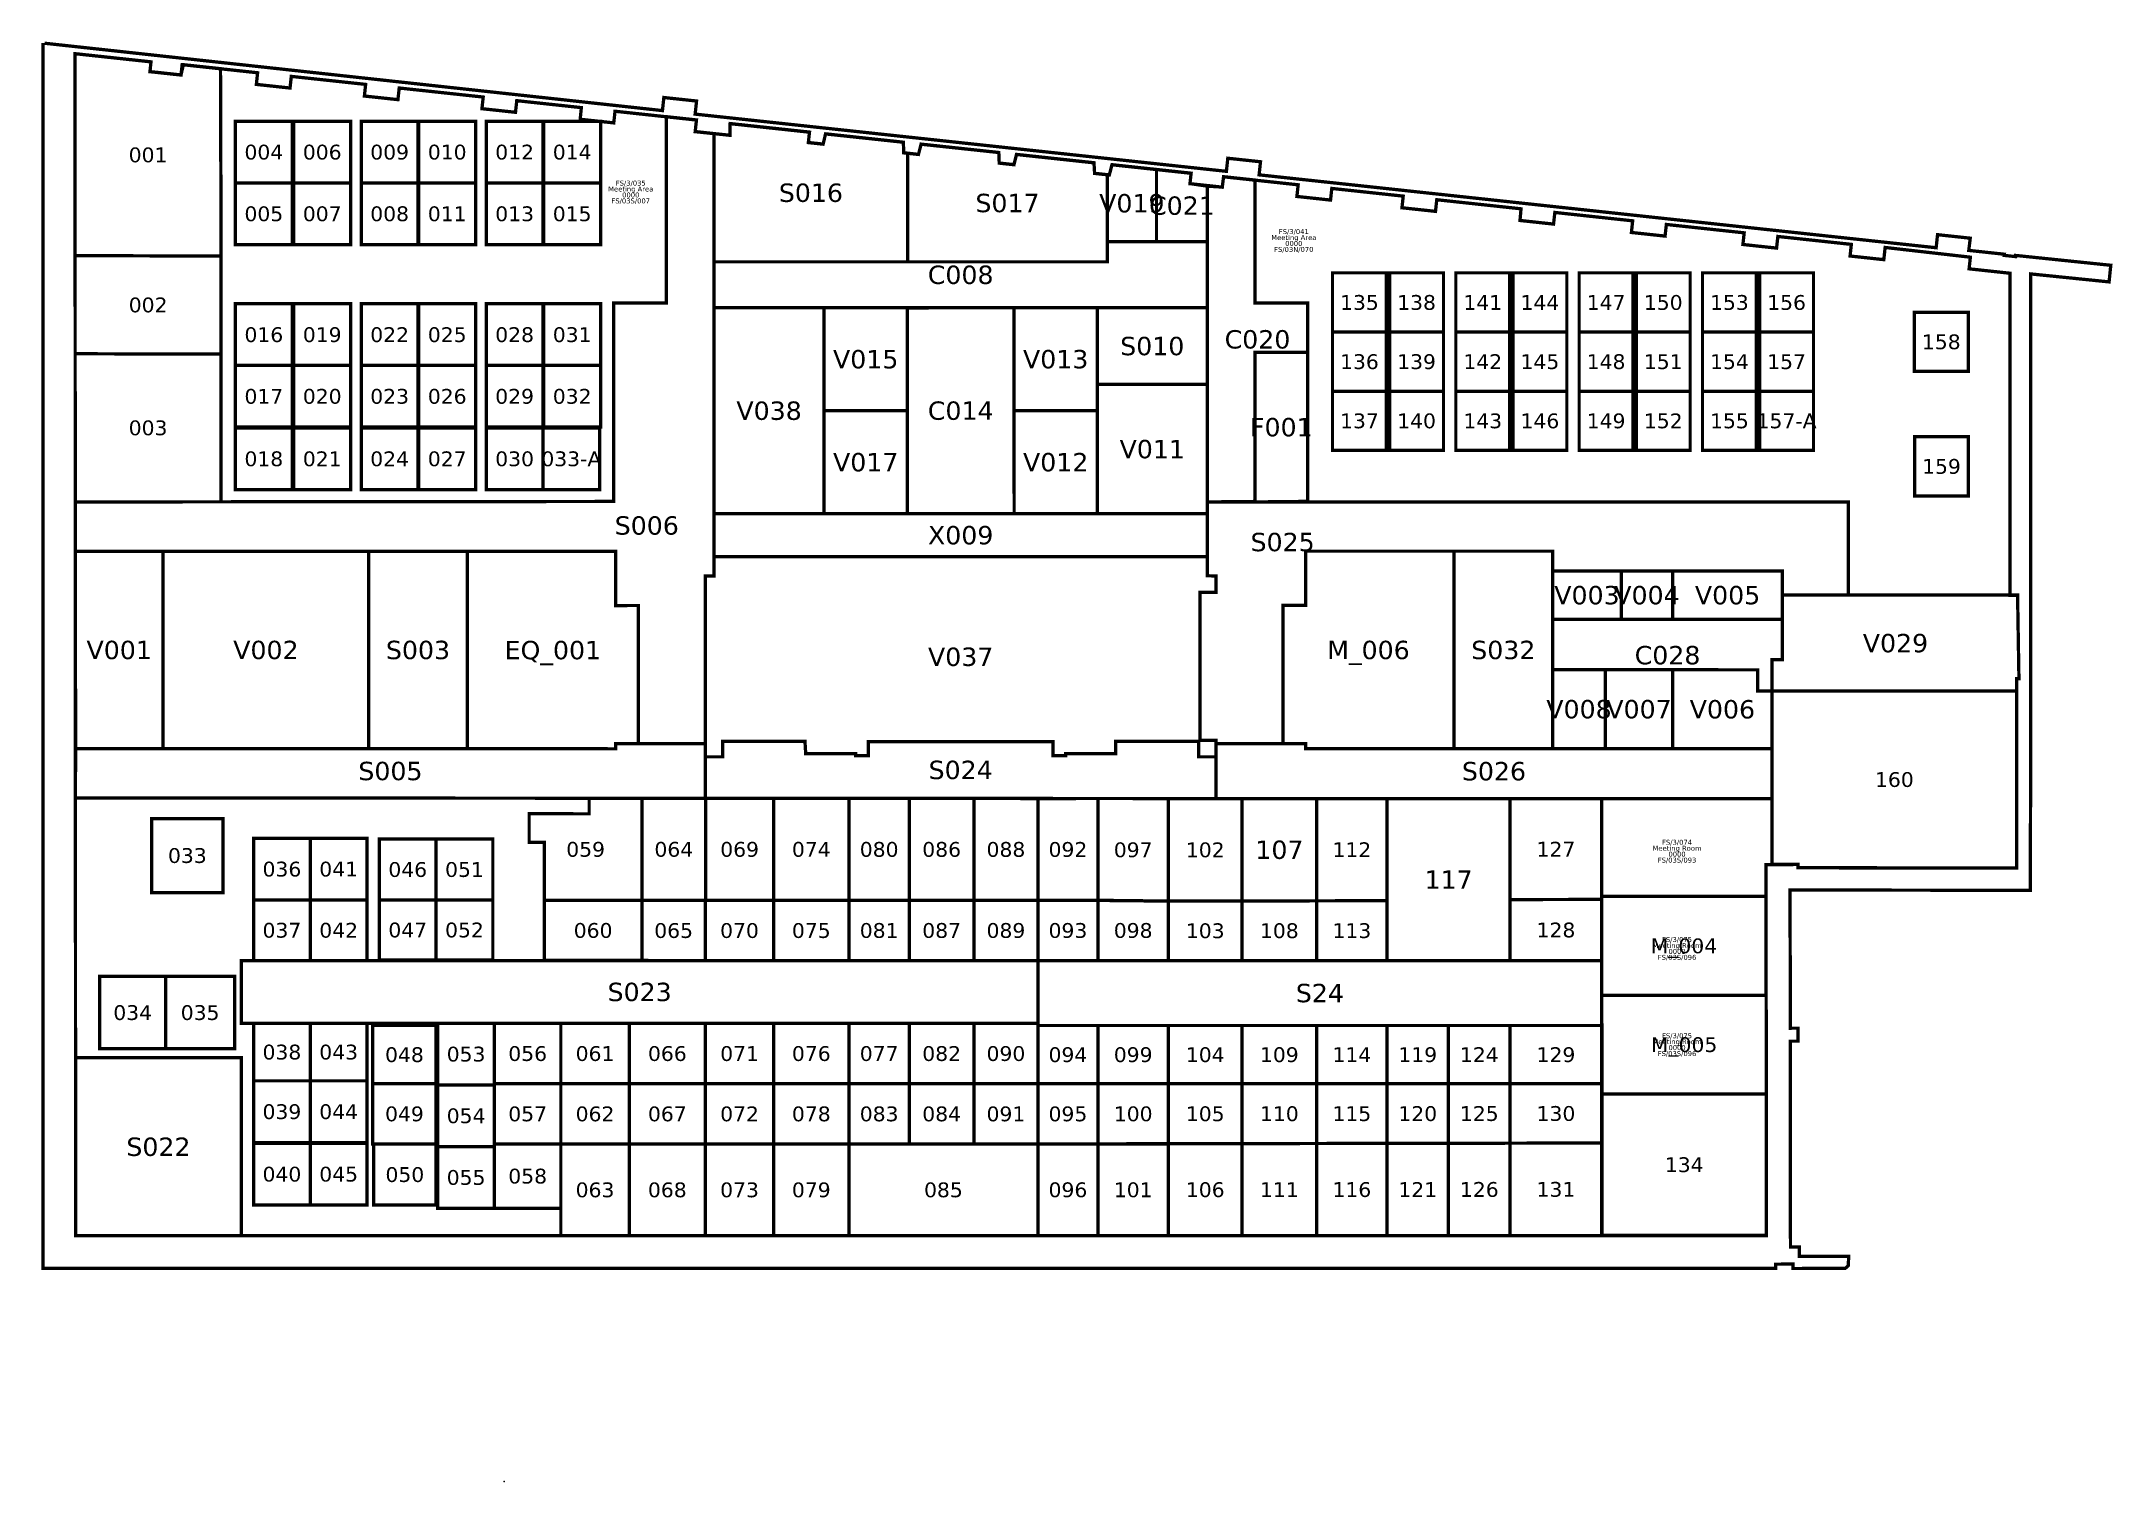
# Model space of a CAD drawing. Header units: millimetres. Extents: x -50 to 62924, y -6482 to 37305.
import ezdxf
from ezdxf.enums import TextEntityAlignment as Align

# ---------------------------------------------------------------- set-up
doc = ezdxf.new("R2010")
doc.units = ezdxf.units.MM
doc.header["$MEASUREMENT"] = 0
doc.layers.get('0').update_dxf_attribs({"linetype": 'CONTINUOUS'})
for name, color, linetype in [('DESK NO.', 7, 'CONTINUOUS'), ('EXT. NO', 7, 'CONTINUOUS'), ('FN$', 33, 'CONTINUOUS'), ('FT$', 213, 'CONTINUOUS'), ('G.O.P. NO.', 1, 'CONTINUOUS'), ('GROS$', 7, 'CONTINUOUS'), ('RM_', 161, 'CONTINUOUS'), ('RM_TXT', 7, 'CONTINUOUS'), ('USER ID', 7, 'CONTINUOUS')]:
    doc.layers.add(name, color=color, linetype=linetype)
doc.layers.get('FN$').off()
doc.layers.get('FT$').off()
doc.styles.get("Standard").update_dxf_attribs({"font": 'verdana.TTF'})

msp = doc.modelspace()

# ---------------------------------------------------------------- texts
at = {"layer": 'RM_TXT'}
for s, height, p in [('001', 450, (3192.643406171507, 33631.32259681587)), ('004', 450, (6712.498616631652, 33715.13944249629)), ('006', 450, (8487.498616631652, 33715.13944249629)), ('009', 450, (10537.49861663165, 33715.13944249629)), ('010', 450, (12287.49861663165, 33715.13944249629)), ('012', 450, (14337.49861663165, 33715.13944249629)), ('014', 450, (16087.48110240922, 33715.15555497682)), ('S016', 558.8, (23346.13787222994, 32426.05666412809)), ('005', 450, (6712.498616631652, 31840.13944249629)), ('007', 450, (8487.498616631652, 31840.13944249629)), ('008', 450, (10537.49861663165, 31840.13944249629)), ('011', 450, (12287.49861663165, 31840.13944249629)), ('013', 450, (14337.49861663165, 31840.13944249629)), ('015', 450, (16087.49861663165, 31840.13944249629)), ('S017', 558.8, (29323.79187222994, 32113.50847149009)), ('V019', 558.8, (33105.06861663164, 32106.0814145989)), ('C021', 558.8, (34627.42357326503, 32033.17914862186)), ('C008', 558.8, (27899.92720559094, 29930.8428388038)), ('135', 450, (40024.35476663755, 29143.87271472932)), ('138', 450, (41761.94240182314, 29143.87271472932)), ('150', 450, (49261.94240182314, 29143.87271472932)), ('153', 450, (51274.35476663755, 29143.87271472932)), ('156', 450, (53011.94240182314, 29143.87271472932)), ('002', 450, (3194.252824006135, 29069.30300516778)), ('141', 450, (43774.35476663755, 29143.87271472932)), ('144', 450, (45511.94240182314, 29143.87271472932)), ('147', 450, (47524.35476663755, 29143.87271472932)), ('016', 450, (6712.498616631652, 28165.13944249629)), ('019', 450, (8487.498616631652, 28165.13944249629)), ('022', 450, (10537.49861663165, 28165.13944249629)), ('025', 450, (12287.49861663165, 28165.13944249629)), ('028', 450, (14337.49861663165, 28165.13944249629)), ('031', 450, (16087.49861663165, 28165.13944249629)), ('C020', 558.8, (36924.95511663165, 27968.22554675589)), ('158', 450, (57715.85489294416, 27946.57056670004)), ('V015', 558.8, (25011.9860429188, 27364.81350957158)), ('V013', 558.8, (30788.434443485, 27366.01456207937)), ('S010', 558.8, (33725.90703244429, 27764.69604787462)), ('136', 450, (40024.35476663755, 27343.87271472932)), ('139', 450, (41761.94240182314, 27343.87271472932)), ('142', 450, (43774.35476663755, 27343.87271472932)), ('145', 450, (45511.94240182314, 27343.87271472932)), ('148', 450, (47524.35476663755, 27343.87271472932)), ('151', 450, (49261.94240182314, 27343.87271472932)), ('154', 450, (51274.35476663755, 27343.87271472932)), ('157', 450, (53011.94240182314, 27343.87271472932)), ('017', 450, (6712.498616631652, 26290.13944249629)), ('020', 450, (8487.498616631652, 26290.13944249629)), ('023', 450, (10537.49861663165, 26290.13944249629)), ('026', 450, (12287.49861663165, 26290.13944249629)), ('029', 450, (14337.49861663165, 26290.13944249629)), ('032', 450, (16087.49861663165, 26290.13944249629)), ('V038', 558.8, (22074.3038534733, 25798.88382986625)), ('C014', 558.8, (27900.93494792719, 25800.08452261168)), ('F001', 558.8, (37649.99461663165, 25298.65607601311)), ('137', 450, (40024.35476663755, 25543.87271472932)), ('140', 450, (41761.94240182314, 25543.87271472932)), ('143', 450, (43774.35476663755, 25543.87271472932)), ('146', 450, (45511.94240182314, 25543.87271472932)), ('149', 450, (47524.35476663755, 25543.87271472932)), ('152', 450, (49261.94240182314, 25543.87271472932)), ('155', 450, (51274.35476663755, 25543.87271472932)), ('157-A', 450, (53011.94240182314, 25543.87271472932)), ('003', 450, (3193.083472973985, 25331.8489824032)), ('V011', 558.8, (33725.64582760334, 24631.44147811741)), ('018', 450, (6712.498616631652, 24390.13944249629)), ('021', 450, (8487.498616631652, 24390.13944249629)), ('024', 450, (10537.49861663165, 24390.13944249629)), ('027', 450, (12287.49861663165, 24390.13944249629)), ('030', 450, (14337.49861663165, 24390.13944249629)), ('033-A', 450, (16062.49861663165, 24390.13944249629)), ('V017', 558.8, (25012.78560394262, 24233.88589379924)), ('V012', 558.8, (30789.08713025932, 24233.88589380305)), ('159', 450, (57721.62240182314, 24159.27592495567)), ('S006', 558.8, (18355.83061663164, 22308.34940302118)), ('X009', 558.8, (27899.949762584, 22013.82844249629)), ('S025', 558.8, (37689.26733426761, 21805.37348567732)), ('V003', 558.8, (46942.31289326858, 20190.70503996972)), ('V004', 558.8, (48767.42361663166, 20190.91246436338)), ('V005', 558.8, (51217.82161663166, 20191.35463000609)), ('V001', 558.8, (2314.607904881357, 18523.59241245141)), ('V002', 558.8, (6774.953095532277, 18523.56867419764)), ('S003', 558.8, (11399.94261663165, 18523.5314424963)), ('EQ_001', 558.8, (15499.97561663164, 18520.52843050029)), ('M_006', 558.8, (40299.64361663164, 18523.68060837872)), ('S032', 558.8, (44399.67654203402, 18523.68060837872)), ('C028', 558.8, (49392.75519330347, 18366.00113480222)), ('V029', 558.8, (56323.56039246642, 18732.06106000765)), ('V037', 558.8, (27899.98861663164, 18316.2404424963)), ('V008', 558.8, (46699.82361663165, 16723.81444249629)), ('V007', 558.8, (48524.92861663165, 16723.81444249629)), ('V006', 558.8, (51059.91994311968, 16720.82604626641)), ('S005', 558.8, (10561.56055036536, 14843.66593094858)), ('S024', 558.8, (27900.09663261506, 14876.84910128072)), ('S026', 558.8, (44114.94994311967, 14837.82720788578)), ('160', 450, (56289.80201910665, 14638.69595387418)), ('033', 450, (4387.498616631652, 12327.63944249629)), ('059', 450, (16496.61803124448, 12516.22666234268)), ('064', 450, (19177.73317246116, 12516.22666234268)), ('069', 450, (21178.98718908397, 12515.68786536664)), ('074', 450, (23358.28802580094, 12515.11056284256)), ('080', 450, (25421.71768839483, 12514.47295619957)), ('086', 450, (27321.71768839483, 12513.9597878077)), ('088', 450, (29276.13640432603, 12513.41332591225)), ('092', 450, (31161.40340432479, 12512.36191222125)), ('097', 450, (33145.329060957, 12501.75501457744)), ('102', 450, (35336.40632878652, 12501.15647491174)), ('107', 558.8, (37592.05371847055, 12450.07445545752)), ('112', 450, (39794.05205388663, 12503.83667346468)), ('127', 450, (46000.32461663165, 12521.40919210592)), ('036', 450, (7262.498616631652, 11915.13944249629)), ('041', 450, (8987.498616631652, 11915.13944249629)), ('046', 450, (11087.49861663165, 11902.63944249629)), ('051', 450, (12812.49861663165, 11902.63944249629)), ('117', 558.8, (42735.26161663166, 11541.41436862513)), ('037', 450, (7262.498616631651, 10056.33594250479)), ('042', 450, (8987.498616631652, 10056.33594250479)), ('047', 450, (11087.49861663165, 10065.13944249629)), ('052', 450, (12812.49861663165, 10065.13944249629)), ('060', 450, (16724.24407288398, 10050.24221206678)), ('065', 450, (19172.67152344733, 10047.57678216207)), ('070', 450, (21174.7991979435, 10047.57678216208)), ('075', 450, (23358.28802580095, 10047.57678216208)), ('081', 450, (25421.71768839483, 10049.12845222929)), ('087', 450, (27321.71768839483, 10049.12845222928)), ('089', 450, (29276.13640432479, 10049.12845222929)), ('093', 450, (31161.40340432479, 10049.12845222929)), ('098', 450, (33145.329060957, 10049.12845222929)), ('103', 450, (35336.40632878652, 10040.47482749793)), ('108', 450, (37589.33732171615, 10042.45821309386)), ('113', 450, (39794.05205388663, 10044.32723533297)), ('128', 450, (46000.32461663165, 10064.10595222929)), ('M_004', 450, (49891.96018738447, 9581.877827059521)), ('S023', 558.8, (18138.41303875751, 8126.385704268251)), ('S24', 558.8, (38822.34240938351, 8092.654942496317)), ('034', 450, (2724.998616631652, 7552.639442496293)), ('035', 450, (4774.998616631652, 7552.639442496293)), ('M_005', 450, (49896.98862443314, 6578.72694267187)), ('038', 450, (7262.498616631651, 6352.066704268251)), ('043', 450, (8987.498616631652, 6352.066704268251)), ('048', 450, (10987.83265951557, 6273.554942496299)), ('053', 450, (12862.49861663165, 6290.139442496293)), ('056', 450, (14734.07561663165, 6307.263204268253)), ('061', 450, (16782.64302580094, 6307.263204268256)), ('066', 450, (18981.49438633872, 6307.263204268256)), ('071', 450, (21177.93238633872, 6307.263204268256)), ('076', 450, (23358.28802580094, 6307.263204268253)), ('077', 450, (25421.71768839483, 6307.263204268256)), ('082', 450, (27321.71768839483, 6307.26320426826)), ('090', 450, (29276.13640432479, 6307.263204268256)), ('094', 450, (31161.40340432478, 6273.554942496321)), ('099', 450, (33145.329060957, 6273.554942496317)), ('104', 450, (35336.40632878652, 6273.554942496317)), ('109', 450, (37589.33732171615, 6273.554942496317)), ('114', 450, (39794.05205388663, 6273.554942496317)), ('119', 450, (41797.49731693386, 6273.554942496317)), ('124', 450, (43669.07431693385, 6273.554942496317)), ('129', 450, (46000.32461663165, 6273.554942496317)), ('039', 450, (7262.498616631651, 4540.139442496293)), ('044', 450, (8987.498616631652, 4540.139442496293)), ('049', 450, (10987.83265951557, 4473.054942496288)), ('054', 450, (12862.49861663165, 4415.139442496293)), ('057', 450, (14734.07561663165, 4473.054942496288)), ('062', 450, (16782.64302580094, 4473.054942496288)), ('067', 450, (18981.00239516631, 4473.054942496288)), ('072', 450, (21176.9301120762, 4473.054942496288)), ('078', 450, (23358.28802580095, 4473.054942496292)), ('083', 450, (25421.71768839483, 4473.054942496288)), ('084', 450, (27321.71768839483, 4473.054942496288)), ('091', 450, (29276.13640432479, 4473.054942496288)), ('095', 450, (31161.40340432478, 4473.054942496288)), ('100', 450, (33145.329060957, 4474.570740530071)), ('105', 450, (35336.40632878652, 4476.357061541839)), ('110', 450, (37589.33732171615, 4478.217650358663)), ('115', 450, (39794.05205388663, 4480.106922992138)), ('120', 450, (41797.49731693386, 4481.887258885963)), ('125', 450, (43669.07431693385, 4483.441531190641)), ('130', 450, (46000.32461663165, 4485.00238068312)), ('S022', 558.8, (3508.11425106438, 3419.385203285948)), ('134', 450, (49899.99861663165, 2927.639442496293)), ('040', 450, (7262.498616631651, 2640.139442496293)), ('045', 450, (8987.498616631652, 2640.139442496293)), ('050', 450, (10999.99861663165, 2627.639442496293)), ('055', 450, (12862.49861663165, 2540.139442496293)), ('058', 450, (14734.07561663165, 2580.35844249629)), ('063', 450, (16782.64302580094, 2163.28844249629)), ('068', 450, (18980.49211207619, 2163.28844249629)), ('073', 450, (21176.15223803997, 2163.28844249629)), ('079', 450, (23358.28802580095, 2163.28844249629)), ('085', 450, (27376.1364043248, 2163.28844249629)), ('096', 450, (31161.40340432479, 2164.804240530073)), ('101', 450, (33145.32906095701, 2164.804240530073)), ('106', 450, (35336.40632878652, 2168.451150358665)), ('111', 450, (37589.33732171615, 2170.34042299214)), ('116', 450, (39794.05205388663, 2172.120758885965)), ('121', 450, (41797.49731693386, 2172.120758885965)), ('126', 450, (43669.07431693385, 2175.235880683122)), ('131', 450, (46000.32461663165, 2177.555250184156))]:
    msp.add_text(s, height=height, dxfattribs=at).set_placement(p, align=Align.CENTER)

# ---------------------------------------------------------------- blocks, each defined once
blk = doc.blocks.new('attribmeet4-2')
for p, q in [((-678.4147286594089, 1303.643358054966), (-733.9906334073021, 1370.912074881164)), ((-667.3915692761075, 1298.135983667695), (-565.7057163993813, 1190.404401589722)), ((-357.4211337148154, 1624.636952999566), (-424.6898505410063, 1680.21285774746)), ((-351.9137593275373, 1613.613793616258), (-244.1821772495678, 1511.927940739532)), ((-312.5591800605907, 1660.465572192175), (-190.696751651747, 1576.229861257872)), ((-123.7442656748171, 1420.395597538778), (-211.2879125896361, 1503.904964018051)), ((299.0086817012343, 1420.395597538782), (386.552328616046, 1503.904964018055)), ((487.8235960869933, 1660.465572192183), (365.9611676781642, 1576.22986125788)), ((527.1781753539544, 1613.613793616265), (419.4465932759776, 1511.927940739539)), ((532.685549741218, 1624.63695299957), (599.9542665674235, 1680.212857747463)), ((842.6559853025101, 1298.135983667698), (740.9701324257912, 1190.404401589725)), ((853.679144685826, 1303.643358054973), (909.2550494337193, 1370.912074881167)), ((-714.2433478520252, 1258.781404400741), (-630.0076369177259, 1136.918975991905)), ((-474.1733731986242, 1069.966490014975), (-557.6827396778972, 1157.510136929786)), ((-474.1733731986242, 647.2135426389195), (-557.6827396778972, 559.6698957241042)), ((649.4377892250341, 1069.966490014978), (732.9471557043071, 1157.510136929794)), ((649.4377892250413, 647.2135426389195), (732.9471557043144, 559.6698957241078)), ((889.5077638784278, 1258.781404400748), (805.2720529441285, 1136.918975991908)), ((-678.4147286594089, 413.5366745989249), (-733.9906334073021, 346.2679577727304)), ((-714.2433478520252, 458.3986282531496), (-630.0076369177186, 580.2610566619896)), ((-667.3915692761075, 419.0440489861994), (-565.7057163993741, 526.7756310641726)), ((-357.4211337148154, 92.54307965432781), (-424.6898505410063, 36.96717490643459)), ((-351.9137593275373, 103.5662390376328), (-244.1821772495678, 205.252091914359)), ((-312.5591800605907, 56.71446046171513), (-190.696751651747, 140.950171396018)), ((-123.7442656748171, 296.7844351151161), (-211.2879125896288, 213.2750686358431)), ((299.0086817012343, 296.7844351151161), (386.5523286160533, 213.2750686358431)), ((487.8235960870079, 56.71446046171877), (365.9611676781642, 140.9501713960217)), ((527.1781753539544, 103.5662390376365), (419.4465932759849, 205.2520919143626)), ((532.6855497412325, 92.54307965432781), (599.9542665674235, 36.96717490643459)), ((842.6559853025246, 419.0440489861994), (740.9701324257985, 526.7756310641726)), ((889.5077638784423, 458.3986282531532), (805.2720529441431, 580.2610566619896)), ((853.679144685826, 413.5366745989286), (909.2550494337193, 346.2679577727304))]:
    blk.add_line(p, q)
blk.add_circle((87.63220801320858, 858.5900163269525), 600)
for centre, radius, start, end in [((-746.70770935787, 1429.210045612706), 59.66889819513867, 166.2650288669866, 344.682518036267), ((-284.0437152707673, 1230.265939610928), 562.5553588636852, 112.261065160936, 157.738934839064), ((-684.7063371997356, 1271.183380457538), 32.03504343856697, 57.28268535722426, 202.7765214286634), ((-277.9942489590176, 1224.216473299179), 452.6194436559768, 114.7134097283245, 155.286590271399), ((-482.9878212725525, 1692.929933698024), 59.66889819513867, 285.3174819639891, 103.7349711330629), ((-818.6709126765782, 1764.893137016743), 814.485733991445, 300.7579520874068, 329.2420479131113), ((-324.9611561173806, 1630.928561539889), 32.03504343856697, 67.22347857096759, 212.7173146425754), ((-222.3937219585423, 1548.199782138321), 42.31292074881826, 239.0068083478122, 41.48678419072045), ((-193.4017847044015, 1379.377771837795), 80.83707059682546, 337.4327041800954, 30.49170126647439), ((368.6662007308114, 1379.377771837806), 80.83707059682546, 149.5082987335256, 202.5672958199047), ((993.9353287029953, 1764.893137016743), 814.485733991445, 210.7579520868887, 239.2420479125932), ((397.6581379849522, 1548.199782138328), 42.31292074881826, 138.5132158092795, 300.9931916521878), ((500.2255721437905, 1630.928561539893), 32.03504343856697, 327.2826853574247, 112.7765214290324), ((658.2522372989624, 1692.929933698031), 59.66889819513867, 76.26502886693713, 254.6825180360109), ((453.2586649854347, 1224.216473299179), 452.6194436559768, 24.71340972860101, 65.28659027167551), ((459.3081312971844, 1230.265939610928), 562.5553588636852, 22.26106516093597, 67.73893483906403), ((859.9707532261382, 1271.183380457542), 32.03504343856697, 337.2234785713365, 122.7173146427757), ((921.9721253842727, 1429.210045612714), 59.66889819513867, 195.317481963733, 13.73497113301338), ((-601.9775577981636, 1168.615946298696), 42.31292074881826, 228.5132158092015, 30.99319165218783), ((-433.1555474976412, 1139.624009044555), 80.83707059682546, 239.5082987335256, 292.5672958200972), ((-433.1555474976412, 577.5560236093352), 80.83707059682546, 67.43270417990286, 120.4917012664744), ((-818.6709126765854, -47.71310436284148), 814.485733991445, 30.75795208688868, 59.24204791259318), ((993.9353287029953, -47.71310436284512), 814.485733991445, 120.7579520874068, 149.2420479131113), ((608.4199635240511, 1139.624009044566), 80.83707059682546, 247.4327041799029, 300.4917012664744), ((608.4199635240584, 577.5560236093352), 80.83707059682546, 59.50829873352561, 112.5672958200971), ((777.2419738245735, 1168.615946298703), 42.31292074881826, 149.0068083478122, 311.4867841907985), ((-746.70770935787, 287.9699870411878), 59.66889819513867, 15.31748196373301, 193.7349711330134), ((-284.0437152707746, 486.9140930429694), 562.5553588636852, 202.261065160936, 247.738934839064), ((-684.7063371997356, 445.9966521963561), 32.03504343856697, 157.2234785713366, 302.7173146427758), ((-277.9942489590176, 492.9635593547227), 452.6194436559768, 204.713409728601, 245.2865902716755), ((-601.9775577981636, 548.5640863551944), 42.31292074881826, 329.0068083478122, 131.4867841907985), ((-482.9878212725453, 24.25009895587027), 59.66889819513867, 256.2650288669371, 74.68251803601089), ((-324.9611561173806, 86.2514711140011), 32.03504343856697, 147.2826853574246, 292.7765214290324), ((-222.3937219585423, 168.9802505155694), 42.31292074881826, 318.5132158092796, 120.9931916521878), ((-193.4017847044015, 337.8022608160954), 80.83707059682546, 329.5082987335256, 22.56729581990466), ((368.6662007308187, 337.8022608160991), 80.83707059682546, 157.4327041800953, 210.4917012664744), ((397.6581379849595, 168.9802505155731), 42.31292074881826, 59.00680834781217, 221.4867841907205), ((500.2255721437978, 86.25147111400474), 32.03504343856697, 247.2234785709676, 32.7173146425754), ((658.2522372989697, 24.25009895587391), 59.66889819513867, 105.3174819639891, 283.7349711330629), ((453.2586649854347, 492.9635593547191), 452.6194436559768, 294.7134097283245, 335.286590271399), ((459.3081312971844, 486.9140930429658), 562.5553588636852, 292.261065160936, 337.738934839064), ((777.2419738245808, 548.564086355198), 42.31292074881826, 48.51321580920148, 210.9931916521878), ((859.9707532261527, 445.9966521963561), 32.03504343856697, 237.2826853572242, 22.77652142866345), ((921.9721253842872, 287.9699870411878), 59.66889819513867, 346.2650288669866, 164.682518036267)]:
    blk.add_arc(centre, radius, start, end)
at = {"layer": 'DESK NO.', "linetype": 'Continuous', "flags": 12}
blk.add_attdef('DESK.NO', text='', height=150, dxfattribs=at).set_placement((80.9073413435035, 1051.420354466925), align=Align.CENTER)
at = {"layer": 'EXT. NO', "linetype": 'Continuous', "flags": 12}
blk.add_attdef('EXT.NO', text='', height=150, dxfattribs=at).set_placement((80.9073413435035, 690.1379533755207), align=Align.CENTER)
at = {"layer": 'G.O.P. NO.', "linetype": 'Continuous', "flags": 12}
blk.add_attdef('GOP.NO', text='', height=150, dxfattribs=at).set_placement((80.9073413435035, 509.4967528298184), align=Align.CENTER)
at = {"layer": 'USER ID', "linetype": 'Continuous', "flags": 12}
blk.add_attdef('USER-ID', text='', height=150, dxfattribs=at).set_placement((80.9073413435035, 870.779153921223), align=Align.CENTER)
blk = doc.blocks.new('_AFMLGND')
blk.add_point((0, 0))

# ---------------------------------------------------------------- linework, layer by layer
at = {"layer": 'GROS$', "linetype": 'Continuous', "const_width": 100, "flags": 128}
msp.add_lwpolyline([(-0.00999999999839929, 37255.147), (18832.49099999999, 35202.029), (18875.315, 35599.73), (19869.56699999999, 35492.671), (19826.743, 35094.97), (35979.72, 33355.65), (36022.54399999999, 33753.351), (37016.796, 33646.292), (36973.97199999999, 33248.591), (57559.86350852575, 31031.94972310748), (57602.69354619481, 31429.65007288528), (58596.94313780082, 31322.58628072352), (58552.33424135013, 30951.2044975731), (58552.33424135013, 30951.2044975731), (58552.33424135013, 30951.2044975731), (59634.575, 30834.814), (59630.912, 30800.006), (59975.55399999999, 30762.3), (59977.942, 30798.222), (62869.61899999999, 30498.853), (62818.28499999999, 29993.724), (60437.601, 30235.661), (60436.91799999999, 16678.066), (60422.48, 11495.34), (60422.48, 11495.34), (53117.05006066139, 11503.71210901462), (53117.05006066139, 11503.71210901462), (53117.05006066139, 11503.71210901462), (53117.05006066139, 11503.71210901462), (53117.05006066139, 11503.71210901462), (53117.05006066139, 11503.71210901462), (53117.05006066139, 11503.71210901462), (53127.61199999999, 7302.972000000002), (53362.61199999999, 7303.093000000001), (53362.821, 6908.091000000002), (53127.821, 6907.971000000001), (53130.958, 652.112000000001), (53403.72100000001, 652.0180000000018), (53403.618, 367.0299999999988), (54901.617, 368.7890000000007), (54886.952, 83.76800000000003), (54794.557, -1.341000000000349), (53204.557, -3.209999999999127), (53204.25599999999, 129.2890000000007), (52708.21999999999, 128.7060000000019), (52678.751, 128.7060000000019), (52678.751, 0.352999999999156), (-0.00999999999839929, 0), (-0.00999999999839929, 37255.148)], close=True, dxfattribs=at)
at = {"layer": 'GROS$', "linetype": 'Continuous', "ltscale": 500, "const_width": 100, "flags": 128}
msp.add_lwpolyline([(990.1100000000006, 36930.42), (3282.042446091988, 36683.63500975583), (3249.889999999999, 36385.03), (4194.429592941614, 36283.32621958239), (4228.461948504779, 36599.41574619743), (4266.409813425155, 36595.32826785211), (6523.370000000003, 36352.31), (6485.26783368081, 35998.43538447435), (7509.17330069995, 35888.18350562407), (7547.273946586594, 36242.05895511195), (9808.214996994675, 35998.60581729161), (9770.11, 35644.726), (10790.21360638829, 35534.88634444657), (10828.31383203438, 35888.75789077717), (13382.5533985907, 35613.73014611033), (13344.45, 35259.856), (14364.55330329673, 35150.01352974026), (14402.82, 35503.86), (16366.47470335332, 35292.46368932382), (16332.17, 34938.136), (17352.27358478464, 34828.29614381613), (17390.55, 35182.14999999999), (19866.50561727712, 34915.60217873765), (19828.39762532377, 34561.67482942349), (20884.94, 34451.57635540693), (20890.58, 34805.27), (23303.21496871485, 34545.48830432557), (23269.18, 34229.39999999999), (23716.60040705838, 34181.2237804176), (23793.14, 34492.73), (26157.09, 34240.00999999999), (26169.67, 33917.08), (26617.09, 33868.89999999999), (26695.71, 34180.19), (29059.65, 33927.47), (29072.14, 33604.55), (29519.56, 33556.37), (29598.27, 33867.64999999999), (31953.53, 33614.04), (31972.62, 33292.23), (32420.04040705839, 33244.0537804176), (32500.83, 33555.11), (34906.42388453163, 33295.98512838533), (34872.4, 32979.99), (35854.72161240842, 32874.21577875422), (35893.37, 33189.81), (38161.49602588558, 32945.6359742907), (38123.38802972711, 32591.70790792577), (39146.29360662848, 32481.566346684), (39184.39654110259, 32835.43552858456), (41355.84421835801, 32601.6185861193), (41317.74000000001, 32247.746), (42337.84330329672, 32137.90352974025), (42375.94773655789, 32491.77811165787), (44938.02632609059, 32215.95876288712), (44907, 31861.256), (45927.10327298586, 31751.41324826179), (45966.36, 32105.16), (48332.69, 31850.359), (48294.58830257378, 31496.48873932707), (49317.50330137641, 31386.34351190638), (49356.77, 31740.09), (51723.09584771834, 31485.34431930002), (51684.98819523147, 31131.41875088477), (52707.90330137635, 31021.27351190569), (52747.17, 31375.02), (54981.25999999999, 31134.46), (54943.15828774668, 30780.58960162008), (55969.05329934115, 30670.1234930049), (56008.9654956092, 31040.89403350903), (58600.34, 30744.76), (58562.23676444726, 30390.88979090753), (59802.83, 30257.308), (59802.83, 20466.28), (60035.76014918538, 20467.56122563469), (60077.31524124309, 17924.62045332944), (60005.6996441779, 17925.05167332234), (60009.76172091778, 12171.79698403454), (53360.57, 12179.26), (53360.33999671425, 12279.25999999244), (52389.5980952005, 12278.914987564), (52393.60999502424, 990.8599999999988), (990.1100000000006, 990.8599999999988), (971.2735790797101, 36930.42)], dxfattribs=at)
at = {"layer": 'RM_', "linetype": 'Continuous', "ltscale": 500, "const_width": 100, "flags": 128}
for points in [[(5394.888523344231, 36476.45857642234), (5414.014616631652, 30779.58575113544), (974.4910313806183, 30791.57756783927), (971.2721957113622, 36933.05944249629), (3281.825175971095, 36684.26947677793), (3249.888616631652, 36387.66944249629), (4194.428209573266, 36285.96566207868), (4266.408430056807, 36597.9677103484)], [(978.4159326174704, 23302.93500177535), (17349.99061663164, 23317.95044249629), (17349.99061663164, 29352.95044249629), (18949.99061663164, 29352.95044249629), (18949.99061663164, 35016.80570142005), (19866.50423390875, 34918.24162123394), (19828.39624195542, 34564.31427191978), (20399.91061663165, 34502.70344249629), (20399.91061663165, 21052.84744249629), (20139.98861663163, 21052.84744249629), (20139.98861663163, 15952.9774424963), (18099.97461663163, 15952.9774424963), (18099.97461663163, 20154.8674424963), (17405.97661663164, 20153.07744249629), (17405.97661663164, 21802.82444249629), (979.2020782167965, 21802.98301750872)], [(26292.36512782823, 30603.0694424963), (20399.91061663165, 30603.0694424963), (20399.91061663165, 34502.70344249629), (20884.93661663163, 34450.47672612498), (20890.57934133083, 34807.84388575987), (23303.20632131255, 34548.06028455419), (23269.18165947081, 34232.06770183984), (23716.59661663164, 34183.7894424963), (23793.14035323897, 34495.30199635174), (26157.15381929843, 34240.75293567752), (26169.66861663165, 33919.71944249629), (26292.36512782823, 33906.10021487532)], [(32355.21861663164, 30603.0694424963), (26292.36512782823, 30603.0694424963), (26292.36512782823, 33906.10021487532), (26616.92814002084, 33870.07394569054), (26695.8413819515, 34182.74750048389), (29059.71430436554, 33928.21099112397), (29072.13861663165, 33607.1894424963), (29519.55861663164, 33559.00944249629), (29598.40238195009, 33870.20550048404), (31953.53271334872, 33616.61038201836), (31972.61606803408, 33294.91240552322), (32355.21861663164, 33253.67897767959)], [(33854.91861663165, 33411.85885474742), (33854.91861663165, 31213.2994424963), (32355.21861663164, 31213.2994424963), (32355.21861663164, 33253.67897767959), (32420.03902369004, 33246.69322291389), (32500.96443863978, 33557.6633867015), (33854.91861663165, 33411.85885474742)], [(33854.91861663165, 33411.85885474742), (33854.91861663165, 31213.2994424963), (35399.9285298984, 31213.31123511131), (35399.91561663165, 32905.14337863558), (34872.39861663163, 32982.62944249628), (34906.42250116359, 33298.62457088158)], [(35399.91561663165, 32905.14337863558), (35854.72022904005, 32876.85522125052), (35893.36861663163, 33192.44944249629), (36849.99061663164, 33089.36920315372), (36849.99061663164, 29352.95044249629), (38449.99061663164, 29352.95044249629), (38449.99461663165, 27853.0794424963), (36849.99461663165, 27853.0794424963), (36849.99461663165, 23318.02844249629), (35399.98890853635, 23302.8016510155), (35399.91561663165, 32905.14337863558)], [(33854.91861663165, 31213.2994424963), (35399.9285298984, 31213.31123511131), (35399.94379455023, 29213.41228534396), (20399.91061663165, 29207.1744424963), (20399.91061663165, 30603.0694424963), (32355.21861663164, 30603.0694424963), (32355.21861663164, 31211.28946930129)], [(974.4910313806183, 30791.57756783927), (5414.014616631652, 30779.58575113544), (5414.014616631652, 27797.02844249629), (976.054230525289, 27809.02107849442)], [(39205.56094904475, 28468.87271472932), (40843.14858423034, 28468.87271472932), (40843.14858423034, 30268.87271472932), (39205.56094904475, 30268.87271472932)], [(40943.14858423034, 28468.87271472932), (42580.73621941594, 28468.87271472932), (42580.73621941594, 30268.87271472932), (40943.14858423034, 30268.87271472932)], [(42955.56094904475, 28468.87271472932), (44593.14858423034, 28468.87271472932), (44593.14858423034, 30268.87271472932), (42955.56094904475, 30268.87271472932)], [(44693.14858423034, 28468.87271472932), (46330.73621941594, 28468.87271472932), (46330.73621941594, 30268.87271472932), (44693.14858423034, 30268.87271472932)], [(46705.56094904475, 28468.87271472932), (48343.14858423034, 28468.87271472932), (48343.14858423034, 30268.87271472932), (46705.56094904475, 30268.87271472932)], [(48443.14858423034, 28468.87271472932), (50080.73621941594, 28468.87271472932), (50080.73621941594, 30268.87271472932), (48443.14858423034, 30268.87271472932)], [(50455.56094904475, 28468.87271472932), (52093.14858423034, 28468.87271472932), (52093.14858423034, 30268.87271472932), (50455.56094904475, 30268.87271472932)], [(52193.14858423034, 28468.87271472932), (53830.73621941594, 28468.87271472932), (53830.73621941594, 30268.87271472932), (52193.14858423034, 30268.87271472932)], [(20399.91061663165, 29207.1744424963), (23748.69709031494, 29208.56705299958), (23748.10749651549, 22948.00060673292), (20399.91061663165, 22948.00060673292)], [(23748.69709031494, 29208.56705299958), (26275.56974294967, 29209.61786630888), (26275.29346198499, 26078.80915283428), (23748.40234288793, 26078.80915283428)], [(26275.5697491809, 29202.76859898769), (29523.69565834934, 29210.96861658852), (29526.30014667347, 22948.00042863484), (26275.56975662261, 22948.30656874183)], [(29524.99861663165, 29208.56705299958), (32051.87027033834, 29212.01997132447), (32051.5949883017, 26078.80915283428), (29526.30014294836, 26078.80915283428)], [(32051.87027033834, 29212.01997132447), (35399.94379455023, 29213.41228534396), (35399.94379455023, 26874.77981040528), (32051.87034090217, 26875.26586890258)], [(56897.06107535136, 27271.57056670004), (58534.64871053696, 27271.57056670004), (58534.64871053696, 29071.57056670004), (56897.06107535136, 29071.57056670004)], [(39205.56094904475, 26668.87271472932), (40843.14858423034, 26668.87271472932), (40843.14858423034, 28468.87271472932), (39205.56094904475, 28468.87271472932)], [(40943.14858423034, 26668.87271472932), (42580.73621941594, 26668.87271472932), (42580.73621941594, 28468.87271472932), (40943.14858423034, 28468.87271472932)], [(42955.56094904475, 26668.87271472932), (44593.14858423034, 26668.87271472932), (44593.14858423034, 28468.87271472932), (42955.56094904475, 28468.87271472932)], [(44693.14858423034, 26668.87271472932), (46330.73621941594, 26668.87271472932), (46330.73621941594, 28468.87271472932), (44693.14858423034, 28468.87271472932)], [(46705.56094904475, 26668.87271472932), (48343.14858423034, 26668.87271472932), (48343.14858423034, 28468.87271472932), (46705.56094904475, 28468.87271472932)], [(48443.14858423034, 26668.87271472932), (50080.73621941594, 26668.87271472932), (50080.73621941594, 28468.87271472932), (48443.14858423034, 28468.87271472932)], [(50455.56094904475, 26668.87271472932), (52093.14858423034, 26668.87271472932), (52093.14858423034, 28468.87271472932), (50455.56094904475, 28468.87271472932)], [(52193.14858423034, 26668.87271472932), (53830.73621941594, 26668.87271472932), (53830.73621941594, 28468.87271472932), (52193.14858423034, 28468.87271472932)], [(5405.994616631651, 27797.02844249629), (5410.112715422681, 23306.99960042391), (978.4150196716711, 23304.67688631198), (976.054230525289, 27809.02107849442)], [(36849.99461663165, 27853.0794424963), (38449.99461662027, 27853.08370952994), (38449.99461663165, 23318.02844249629), (36849.99461663165, 23303.02844249629)], [(32051.87314020747, 26874.77981040528), (35399.94379455023, 26874.77981040528), (35399.99161663165, 22948.0004424963), (32051.30003857502, 22946.90314582955)], [(39205.56094904475, 24868.87271472932), (40843.14858423034, 24868.87271472932), (40843.14858423034, 26668.87271472932), (39205.56094904475, 26668.87271472932)], [(40943.14858423034, 24868.87271472932), (42580.73621941594, 24868.87271472932), (42580.73621941594, 26668.87271472932), (40943.14858423034, 26668.87271472932)], [(42955.56094904475, 24868.87271472932), (44593.14858423034, 24868.87271472932), (44593.14858423034, 26668.87271472932), (42955.56094904475, 26668.87271472932)], [(44693.14858423034, 24868.87271472932), (46330.73621941594, 24868.87271472932), (46330.73621941594, 26668.87271472932), (44693.14858423034, 26668.87271472932)], [(46705.56094904475, 24868.87271472932), (48343.14858423034, 24868.87271472932), (48343.14858423034, 26668.87271472932), (46705.56094904475, 26668.87271472932)], [(48443.14858423034, 24868.87271472932), (50080.73621941594, 24868.87271472932), (50080.73621941594, 26668.87271472932), (48443.14858423034, 26668.87271472932)], [(50455.56094904475, 24868.87271472932), (52093.14858423034, 24868.87271472932), (52093.14858423034, 26668.87271472932), (50455.56094904475, 26668.87271472932)], [(52193.14858423034, 24868.87271472932), (53830.73621941594, 24868.87271472932), (53830.73621941594, 26668.87271472932), (52193.14858423034, 26668.87271472932)], [(23749.99861663165, 26078.80915283428), (26275.57259125358, 26078.80915283428), (26274.99859320136, 22947.76263476421), (23749.99862035677, 22948.00042863484)], [(29526.30014294836, 26078.80915283428), (32051.87411757029, 26078.80915283428), (32051.30003857502, 22947.76263477183), (29526.30014667347, 22948.00043550765)], [(56902.82858423034, 23484.27592495567), (58540.41621941594, 23484.27592495567), (58540.41621941594, 25284.27592495567), (56902.82858423034, 25284.27592495567)], [(37699.64461663165, 15956.18444249629), (37699.64461663165, 20158.07444249629), (38393.64261663164, 20156.28444249629), (38393.64261663164, 21806.03144249629), (45899.71061663164, 21806.03144249629), (45899.70961154415, 21203.0004639877), (52885.71061663164, 21203.3504424963), (52884.34386769281, 20468.85018439741), (54892.47339787267, 20469.22940253872), (54893.83061663163, 23302.95044249629), (35399.98890853635, 23302.80165162533), (35399.98890853635, 21058.6333714506), (35659.98861663166, 21053.00644249629), (35659.98861663166, 20552.84744249629), (35174.91461663163, 20552.84744249629), (35174.91461663163, 16053.1784424963), (35659.98861663166, 16053.1784424963), (35659.98861663166, 15956.18444249629)], [(3650.013731545911, 21802.93554100119), (9899.908616631648, 21802.8244424963), (9899.908616631647, 15803.03844243767), (3649.997574432906, 15803.0018073941)], [(9899.908616631648, 21802.8244424963), (12899.97661663165, 21802.8244424963), (12899.97661663165, 15803.0384424963), (9899.91861787293, 15803.0384424963)], [(12899.97661663165, 21802.8244424963), (17405.97661663165, 21802.8244424963), (17405.97661663165, 20153.07744249629), (18099.97461663164, 20154.8674424963), (18099.97461663164, 15952.9774424963), (17405.99461663166, 15952.9774424963), (17405.99461663166, 15797.03241850428), (12899.97661663165, 15803.0384424963)], [(20399.91061663165, 21638.45644249629), (35399.98890853635, 21638.4564424963), (35399.98890853635, 21058.6333714506), (35659.98861663166, 21053.00644249629), (35659.98861663166, 20552.84744249629), (35174.91461663163, 20552.84744249629), (35174.91461663163, 16053.1784424963), (35659.98861663166, 16053.1784424963), (35659.98861663166, 15552.82444249629), (35139.98861663166, 15552.82444249629), (35139.98861663166, 16028.0004424963), (32611.61261663164, 16028.0004424963), (32611.61261663164, 15650.4544424963), (31094.02561663164, 15650.4544424963), (31094.02561663164, 15592.36944249629), (30706.02561663164, 15592.36944249629), (30706.02561663164, 16016.63344249628), (25093.95161663165, 16016.63344249628), (25093.95161663165, 15592.36944249629), (24705.95161663165, 15592.36944249629), (24705.95161663165, 15650.4544424963), (23188.36461663165, 15650.4544424963), (23166.04061663165, 16028.0004424963), (20659.98861663163, 16028.0004424963), (20659.98861663163, 15552.82444249629), (20139.98861663163, 15552.82444249629), (20139.98861663163, 21052.84744249629), (20399.91061663165, 21052.84744249629)], [(42899.64261663164, 21806.03144249629), (38393.64261663164, 21806.03144249629), (38393.64261663164, 20156.28444249629), (37699.64461663165, 20158.07444249629), (37699.64461663165, 15956.18444249629), (38393.62461663166, 15956.18444249629), (38393.64261663164, 15800.23944249629), (42899.6424674364, 15800.12977426116)], [(45899.71061663164, 21806.03144249629), (42899.64261663164, 21806.03144249629), (42899.6424674364, 15800.12977426116), (45899.70061663166, 15806.24544249629)], [(45899.70960917404, 21201.57844249629), (47984.91861663165, 21202.13063744314), (47984.91861663165, 19738.07985291764), (45899.70716990551, 19738.0794424963)], [(47984.91861663165, 21202.13063744314), (49549.92861663165, 21202.54507580912), (49549.92861663165, 19738.08016095044), (47984.91861663165, 19738.07985291764)], [(49549.92861663165, 21202.54507580912), (52885.71461663165, 21203.42844249629), (52885.71461663165, 19738.08081751589), (49549.92861663165, 19738.08081751589)], [(52885.73507703169, 20470.15668125817), (60035.75876581702, 20470.20066813098), (60077.31385787476, 17927.25989582573), (60005.69826080955, 17927.69111581864), (60005.96284233548, 17552.95548121753), (52569.84370066386, 17552.72145188433), (52569.80692705807, 18503.91883381655), (52885.80321670143, 18503.93105033776)], [(45899.70716990551, 19738.0794424963), (52885.75550406273, 19738.08081752394), (52885.80321670143, 18503.93105033776), (52569.80692705807, 18503.91883381655), (52569.84370047317, 17552.72638434259), (52134.91861663165, 17552.72145208051), (52134.91861663165, 18198.23944249628), (45901.71861663165, 18198.23944249628)], [(47499.92861663165, 18203.35944249629), (49549.92861663165, 18200.55823001683), (49549.92861663165, 15803.06944249629), (47499.92861663165, 15803.06944249629)], [(49549.92861663165, 18200.55823001683), (52134.92861663165, 18198.23944249629), (52134.91861663165, 17552.72145208051), (52569.84993419907, 17552.72145208051), (52569.91126960769, 15799.89386251599), (49549.92861663165, 15803.06944249629), (49549.92861663165, 18200.55823001683)], [(60005.96284233548, 17552.95548121753), (52569.84370066386, 17552.72145208051), (52569.85199059194, 12281.90841571098), (53360.53307549899, 12281.89951160274), (53360.56861663165, 12181.89944249629), (60009.76033754944, 12174.43642653083)], [(990.1081818936946, 15803.01105901366), (17405.97661663164, 15797.03244249629), (17405.99461663165, 15952.9774424963), (18099.97461663163, 15952.9774424963), (20139.98861663163, 15952.9774424963), (20139.06293308066, 14293.15441940087), (983.1324840990856, 14303.83768470905)], [(20139.98861663163, 15552.82444249629), (20659.98861663163, 15552.82444249629), (20659.98861663163, 16028.0004424963), (23166.04061663165, 16028.0004424963), (23188.36461663165, 15650.4544424963), (24705.95161663165, 15650.4544424963), (24705.95161663165, 15592.3694424963), (25093.95161663165, 15592.3694424963), (25093.95161663165, 16016.63344249629), (30706.02561663164, 16016.63344249629), (30706.02561663164, 15592.3694424963), (31094.02561663164, 15592.3694424963), (31094.02561663164, 15650.4544424963), (32611.61261663164, 15650.4544424963), (32611.61261663164, 16028.0004424963), (35139.98861663166, 16028.0004424963), (35139.98861663166, 15552.82444249629), (35659.98861663166, 15552.82444249629), (35661.13033214947, 14284.49776006514), (26341.86876015801, 14289.69511365311), (20139.06293308066, 14293.15441940087)], [(18212.50200269892, 14294.22886272308), (16604.46251255423, 14288.60248374641), (16604.46251255421, 13820.00391226295), (14780.73405979005, 13824.01817737962), (14780.73405979005, 12955.41596217129), (15237.73405979006, 12955.41596217129), (15237.73405979006, 11188.22446196228), (18210.7540859779, 11188.22446196228)], [(20144.71225894441, 14293.15126877098), (18212.50200269892, 14294.22886272309), (18210.75408597791, 11188.22446196228), (20142.96494319771, 11188.22446196228)], [(22215.00943497024, 14291.99666372284), (20144.71225894441, 14293.15126877098), (20142.96494319771, 11188.22446196229), (22215.00943497024, 11188.22446196229)], [(24501.56661663165, 14290.72145043685), (22215.00943497024, 14291.99666372284), (22215.00943497024, 11188.22446196229), (24501.56661663165, 11188.22446196229)], [(26341.86876015801, 14289.69511365311), (24501.56661663165, 14290.72145043685), (24501.56661663165, 13110.03244249629), (24501.56661663165, 11188.22446196229), (26341.86876015802, 11188.22446196229)], [(28301.56661663165, 14288.60218986221), (26341.86876015801, 14289.69511365311), (26341.86876015801, 11188.22446196228), (28301.56661663165, 11188.22446196228)], [(30250.70619202041, 14284.87571270148), (28301.56661663166, 14288.60218986221), (28301.56661663166, 11188.22446196229), (30250.70619201793, 11188.22446196229)], [(30250.70619202042, 14284.87571270147), (32072.10061663165, 14286.49936248022), (32072.10061663165, 11191.40707513654), (30250.70619201793, 11188.22446196229)], [(32072.10061663165, 14286.49936248022), (34218.55750528236, 14285.30228314883), (34218.55750528236, 11167.01066667465), (32072.10061663165, 11191.40707513654)], [(36454.25515229069, 14284.05543423301), (38724.41949114161, 14284.05543423301), (38729.85228465041, 11174.89347668203), (36454.25515229069, 11174.89347668203)], [(40863.68461663165, 14281.59629475395), (44606.83861663165, 14279.50873720211), (44606.83861663166, 9360.032442496304), (40863.68461663165, 9360.032442496304)], [(44606.83861663165, 14279.50873720211), (47393.81061663166, 14277.95444249625), (47393.81061663166, 11218.17946196228), (44606.83861663165, 11213.30964700974), (44606.83861663165, 14279.50873720211)], [(5474.998616631652, 11427.63944249629), (5474.998616631652, 13677.63944249629), (3299.998616631653, 13677.63944249629), (3299.998616631653, 11427.63944249629)], [(10224.99861663165, 13052.63944249629), (11949.99861663165, 13052.63944249629), (11949.99861663165, 11202.63944249629), (10224.99861663165, 11202.63944249629), (10224.99861663165, 13052.63944249629)], [(11949.99861663165, 13052.63944249629), (13674.99861663165, 13052.63944249629), (13674.99861663165, 11202.63944249629), (11949.99861663165, 11202.63944249629), (11949.99861663165, 13052.63944249629)], [(47393.97861663165, 11308.94159096278), (52389.94175813728, 11310.71721162275), (52389.59660879105, 8303.03844249629), (47393.97863223462, 8303.31763146614)], [(10224.99861663165, 11202.63944249629), (11949.99861663165, 11202.63944249629), (11949.99861663165, 9377.639442496293), (10224.99861663165, 9377.639442496293), (10224.99861663165, 11202.63944249629)], [(11949.99861663165, 11202.63944249629), (13674.99861663165, 11202.63944249629), (13674.99861663165, 9377.639442496293), (11949.99861663165, 9377.639442496293), (11949.99861663165, 11202.63944249629)], [(18210.75408597791, 11188.22446196228), (18210.75408597791, 9362.259962171287), (15237.73405979006, 9362.259962171287), (15237.73405979006, 11188.22446196228)], [(18210.75408597791, 9362.259962171287), (18210.75408597791, 11188.22446196228), (20134.58896091675, 11188.22446196228), (20134.58896091675, 9356.929102361864)], [(22215.00943497024, 11188.22446196229), (22215.00943497024, 9356.929102361864), (20134.58896091675, 9356.929102361864), (20134.58896091675, 11188.22446196229)], [(22215.00943497024, 9356.929102361864), (22215.00943497024, 11188.22446196229), (24501.56661663165, 11188.22446196229), (24501.56661663165, 9360.03244249629)], [(24501.56661663165, 9360.03244249629), (24501.56661663165, 11188.22446196229), (26341.86876015801, 11188.22446196228), (26341.86876015801, 9360.03244249629)], [(28301.56661663165, 11188.22446196228), (28301.56661663165, 9360.03244249629), (26341.86876015801, 9360.03244249629), (26341.86876015801, 11188.22446196228)], [(30250.70619201793, 11188.22446196229), (30250.70619201793, 9360.03244249629), (28301.56661663165, 9360.03244249629), (28301.56661663165, 11188.22446196229)], [(32072.10061663165, 11188.22446196229), (34218.55750528236, 11167.01066667465), (34218.55750528236, 9360.032442496296), (32072.10061663165, 9360.032442496296)], [(3724.998616631652, 6677.639442496293), (3724.998616631652, 8877.639442496293), (1724.998616631652, 8877.639442496293), (1724.998616631652, 6677.639442496293)], [(3724.998616631652, 8877.639442496293), (3724.998616631652, 6677.639442496293), (5824.998616631652, 6677.639442496293), (5824.998616631652, 8877.639442496293)], [(30250.70619201793, 9360.03244249629), (47393.97862674911, 9360.00059686434), (47393.81061663164, 7384.077442496346), (30250.70619201792, 7384.077442496353)], [(47393.97863223462, 8303.03844249629), (52391.01008928924, 8304.814442847448), (52399.99861663165, 5302.639442496293), (47399.99861663165, 5302.639442496293)], [(10025.66670239948, 5613.032442496289), (10025.66670239948, 7384.077442496309), (11949.99861663166, 7384.077442496309), (11949.99861663166, 5613.032442496289)], [(15743.15261663165, 5613.032442496289), (15743.15261663165, 7451.493966040216), (13724.99861663165, 7451.493966040216), (13724.99861663165, 5613.032442496289)], [(15743.15261663165, 7451.493966040216), (15743.15261663165, 5613.032442496296), (17822.13343497024, 5613.032442496296), (17822.13343497024, 7451.493966040216)], [(17822.13343497024, 5613.032442496296), (17822.13343497024, 7451.493966040216), (20140.8553377072, 7451.493966040216), (20140.8553377072, 5613.032442496296)], [(22215.00943497023, 5613.032442496296), (22215.00943497023, 7451.493966040216), (20140.8553377072, 7451.493966040216), (20140.8553377072, 5613.032442496296)], [(22215.00943497024, 5613.032442496296), (22215.00943497023, 7451.493966040216), (24501.56661663165, 7451.493966040216), (24501.56661663165, 5613.032442496289)], [(26341.86876015801, 7451.493966040223), (25407.73601653261, 7451.493966040223), (24501.56661663166, 7451.493966040223), (24501.56661663165, 5613.032442496296), (26341.86876015801, 5613.032442496289)], [(28301.56661663166, 7451.493966040223), (26341.86876015801, 7451.493966040223), (26341.86876015801, 5613.032442496296), (28301.56661663166, 5613.032442496296)], [(30250.70619201792, 7451.493966040223), (28301.56661663166, 7451.493966040223), (28301.56661663166, 5613.032442496289), (30250.70619201791, 5613.032442496289)], [(11949.99861663165, 5613.032442496289), (10025.66670239948, 5613.032442496289), (10025.66670239948, 3783.077442496287), (11949.99861663165, 3783.077442496287)], [(15743.15261663165, 5613.032442496289), (13724.99861663165, 5613.032442496289), (13724.99861663165, 3783.077442496287), (15743.15261663165, 3783.077442496287)], [(17822.13343497024, 5613.032442496289), (15743.15261663165, 5613.032442496289), (15743.15261663165, 3783.077442496287), (17822.13343497024, 3783.077442496287)], [(20139.87135536238, 5613.032442496289), (17822.13343497024, 5613.032442496289), (17822.13343497024, 3783.077442496287), (20138.85078918215, 3783.077442496287)], [(22215.00943497024, 5613.032442496289), (20139.87135536238, 5613.032442496289), (20138.85078918215, 3783.077442496287), (22215.00943497023, 3783.077442496287)], [(24501.56661663166, 5613.032442496289), (22215.00943497024, 5613.032442496296), (22215.00943497024, 3783.077442496287), (24501.56661663165, 3783.077442496287)], [(26341.86876015801, 5613.032442496289), (24501.56661663166, 5613.032442496289), (24501.56661663165, 3783.077442496287), (26341.86876015801, 3783.077442496287)], [(28301.56661663166, 5613.032442496289), (26341.86876015801, 5613.032442496289), (26341.86876015801, 3783.077442496287), (28301.56661663165, 3783.077442496287)], [(30250.70619201792, 5613.032442496289), (28301.56661663165, 5613.032442496289), (28301.56661663165, 3783.077442496287), (30250.70619201793, 3783.077442496287)], [(44606.83861663165, 5613.032442496289), (47393.81061663164, 5613.032442496289), (47393.81061663164, 3811.611057872018), (44606.83861663165, 3806.97231886995), (44606.83861663165, 5613.032442496289)], [(52399.99861663165, 1002.639442496293), (52399.99861663165, 5302.639442496293), (47399.99861663165, 5302.639442496293), (47399.99861663165, 1002.639442496293)], [(10049.99861663165, 3777.639442496293), (10049.99861663165, 1927.639442496293), (11949.99861663165, 1927.639442496293), (11949.99861663165, 3777.639442496293)], [(13724.99861663165, 1827.639442496293), (15743.15261663165, 1827.639442496293), (15743.15261663165, 3783.077442496287), (13724.99861663165, 3783.077442496287)], [(17822.13343497023, 3783.077442496287), (15743.15261663165, 3783.077442496287), (15743.15261663165, 993.4994424962933), (17822.13343497024, 993.4994424962933)], [(20138.85078918215, 3783.077442496287), (17822.13343497024, 3783.077442496287), (17822.13343497023, 993.4994424962933), (20136.02861663165, 993.4994424962933), (20136.02861663165, 1973.031431547868), (20137.84132624813, 1973.031431547868)], [(22215.00943497024, 3783.077442496287), (20138.85078918215, 3783.077442496287), (20137.29504110971, 993.4994424962933), (22215.00943497023, 993.4994424962933)], [(24501.56661663165, 3783.077442496287), (22215.00943497024, 3783.077442496287), (22215.00943497024, 993.4994424962933), (24501.56661663165, 993.4994424962933)], [(24501.56661663165, 3783.077442496287), (26341.86876015801, 3783.077442496287), (30250.70619201793, 3783.077442496287), (30250.70619201793, 3783.077442496287), (30250.70619201794, 993.4994424962933), (24501.56661663165, 993.4994424962933), (24501.56661663165, 3783.077442496287), (24501.56661663165, 3783.077442496287)]]:
    msp.add_lwpolyline(points, close=True, dxfattribs=at)
for points in [[(7574.998616631652, 34877.63944249629), (7574.998616631652, 33002.63944249629), (5849.998616631652, 33002.63944249629), (5849.998616631652, 34877.63944249629), (7574.998616631652, 34877.63944249629)], [(9349.998616631652, 34877.63944249629), (9349.998616631652, 33002.63944249629), (7624.998616631652, 33002.63944249629), (7624.998616631652, 34877.63944249629), (9349.998616631652, 34877.63944249629)], [(11399.99861663165, 34877.63944249629), (11399.99861663165, 33002.63944249629), (9674.998616631652, 33002.63944249629), (9674.998616631652, 34877.63944249629), (11399.99861663165, 34877.63944249629)], [(13149.99861663165, 34877.63944249629), (13149.99861663165, 33002.63944249629), (11424.99861663165, 33002.63944249629), (11424.99861663165, 34877.63944249629), (13149.99861663165, 34877.63944249629)], [(15199.99861663165, 34877.63944249629), (15199.99861663165, 33002.63944249629), (13474.99861663165, 33002.63944249629), (13474.99861663165, 34877.63944249629), (15199.99861663165, 34877.63944249629)], [(15224.99861663165, 34877.63944249629), (16949.96358818678, 34877.67166745734), (16949.96358818678, 33002.63944249629), (15224.99861663165, 33002.63944249629), (15224.99861663165, 34877.63944249629)], [(7574.998616631652, 33002.63944249629), (7574.998616631652, 31127.63944249629), (5849.998616631652, 31127.63944249629), (5849.998616631652, 33002.63944249629), (7574.998616631652, 33002.63944249629)], [(9349.998616631652, 33002.63944249629), (9349.998616631652, 31127.63944249629), (7624.998616631652, 31127.63944249629), (7624.998616631652, 33002.63944249629), (9349.998616631652, 33002.63944249629)], [(9674.998616631652, 33002.63944249629), (11399.99861663165, 33002.63944249629), (11399.99861663165, 31127.63944249629), (9674.998616631652, 31127.63944249629), (9674.998616631652, 33002.63944249629)], [(13149.99861663165, 33002.63944249629), (13149.99861663165, 31127.63944249629), (11424.99861663165, 31127.63944249629), (11424.99861663165, 33002.63944249629), (13149.99861663165, 33002.63944249629)], [(15199.99861663165, 33002.63944249629), (15199.99861663165, 31127.63944249629), (13474.99861663165, 31127.63944249629), (13474.99861663165, 33002.63944249629), (15199.99861663165, 33002.63944249629)], [(16949.99861663165, 33002.63944249629), (16949.99861663165, 31127.63944249629), (15224.99861663165, 31127.63944249629), (15224.99861663165, 33002.63944249629), (16949.99861663165, 33002.63944249629)], [(7574.998616631652, 29327.63944249629), (7574.998616631652, 27452.63944249629), (5849.998616631652, 27452.63944249629), (5849.998616631652, 29327.63944249629), (7574.998616631652, 29327.63944249629)], [(9349.998616631652, 29327.63944249629), (9349.998616631652, 27452.63944249629), (7624.998616631652, 27452.63944249629), (7624.998616631652, 29327.63944249629), (9349.998616631652, 29327.63944249629)], [(11399.99861663165, 29327.63944249629), (11399.99861663165, 27452.63944249629), (9674.998616631652, 27452.63944249629), (9674.998616631652, 29327.63944249629), (11399.99861663165, 29327.63944249629)], [(13149.99861663165, 29327.63944249629), (13149.99861663165, 27452.63944249629), (11424.99861663165, 27452.63944249629), (11424.99861663165, 29327.63944249629), (13149.99861663165, 29327.63944249629)], [(15199.99861663165, 29327.63944249629), (15199.99861663165, 27452.63944249629), (13474.99861663165, 27452.63944249629), (13474.99861663165, 29327.63944249629), (15199.99861663165, 29327.63944249629)], [(16949.99861663165, 29327.63944249629), (16949.99861663165, 27452.63944249629), (15224.99861663165, 27452.63944249629), (15224.99861663165, 29327.63944249629), (16949.99861663165, 29327.63944249629)], [(7574.998616631652, 27452.63944249629), (7574.998616631652, 25577.63944249629), (5849.998616631652, 25577.63944249629), (5849.998616631652, 27452.63944249629), (7574.998616631652, 27452.63944249629)], [(9349.998616631652, 27452.63944249629), (9349.998616631652, 25577.63944249629), (7624.998616631652, 25577.63944249629), (7624.998616631652, 27452.63944249629), (9349.998616631652, 27452.63944249629)], [(11399.99861663165, 27452.63944249629), (11399.99861663165, 25577.63944249629), (9674.998616631652, 25577.63944249629), (9674.998616631652, 27452.63944249629), (11399.99861663165, 27452.63944249629)], [(13149.99861663165, 27452.63944249629), (13149.99861663165, 25577.63944249629), (11424.99861663165, 25577.63944249629), (11424.99861663165, 27452.63944249629), (13149.99861663165, 27452.63944249629)], [(15199.99861663165, 27452.63944249629), (15199.99861663165, 25577.63944249629), (13474.99861663165, 25577.63944249629), (13474.99861663165, 27452.63944249629), (15199.99861663165, 27452.63944249629)], [(16949.99861663165, 27452.63944249629), (16949.99861663165, 25577.63944249629), (15224.99861663165, 25577.63944249629), (15224.99861663165, 27452.63944249629), (16949.99861663165, 27452.63944249629)], [(7574.998616631652, 25552.63944249629), (7574.998616631652, 23677.63944249629), (5849.998616631652, 23677.63944249629), (5849.998616631652, 25552.63944249629), (7574.998616631652, 25552.63944249629)], [(9349.998616631652, 25552.63944249629), (9349.998616631652, 23677.63944249629), (7624.998616631652, 23677.63944249629), (7624.998616631652, 25552.63944249629), (9349.998616631652, 25552.63944249629)], [(11399.99861663165, 25552.63944249629), (11399.99861663165, 23677.63944249629), (9674.998616631652, 23677.63944249629), (9674.998616631652, 25552.63944249629), (11399.99861663165, 25552.63944249629)], [(13149.99861663165, 25552.63944249629), (13149.99861663165, 23677.63944249629), (11424.99861663165, 23677.63944249629), (11424.99861663165, 25552.63944249629), (13149.99861663165, 25552.63944249629)], [(15199.99861663165, 25552.63944249629), (15199.99861663165, 23677.63944249629), (13474.99861663165, 23677.63944249629), (13474.99861663165, 25552.63944249629), (15199.99861663165, 25552.63944249629)], [(16924.99861663165, 25552.63944249629), (16924.99861663165, 23677.63944249629), (15199.99861663165, 23677.63944249629), (15199.99861663165, 25552.63944249629), (16924.99861663165, 25552.63944249629)], [(20399.91061663165, 22948.00042464882), (35399.98890853635, 22948.00044249628), (35399.98890853635, 21638.4564424963), (20399.91061663165, 21638.4564424963), (20399.91061663165, 22948.00042464882)], [(990.1081818937164, 15803.01105901366), (979.2020782168038, 21802.98301750872), (3650.013731545911, 21802.93554100119), (3649.997574432906, 15803.0018073941), (990.1081818937164, 15803.01105901366)], [(45901.71861663165, 18203.35944249629), (47499.92861663165, 18203.35944249629), (47499.92861663165, 15803.06944249629), (45899.71861663165, 15803.06944249629), (45901.71861663165, 18203.35944249629)], [(35659.98861663166, 15956.18444249629), (38393.62458021141, 15956.49997327531), (38393.83285789113, 15800.23969606686), (52569.91126960769, 15799.89386251599), (52569.84885121328, 14277.95444249625), (35661.13033214947, 14284.49776006514), (35659.98861663166, 15956.18444249629)], [(34218.55750528236, 14285.30228314883), (34218.55750528236, 14285.30228314883), (36454.25515229069, 14284.05543423301), (36454.25515229069, 11170.91721249957), (34218.55750528236, 11167.01066667465), (34218.55750528236, 14285.30228314883)], [(38724.41949114161, 14282.78936323794), (40863.68461663165, 14281.59629475395), (40863.68461663165, 11178.62202816963), (38724.41949114161, 11174.88398369141), (38724.41949114161, 14282.78936323794)], [(8124.998616631652, 13077.63944249629), (8124.998616631652, 11202.63944249629), (6399.998616631652, 11202.63944249629), (6399.998616631652, 13077.63944249629), (8124.998616631652, 13077.63944249629)], [(9849.998616631652, 13077.63944249629), (9849.998616631652, 11202.63944249629), (8124.998616631652, 11202.63944249629), (8124.998616631652, 13077.63944249629), (9849.998616631652, 13077.63944249629)], [(8124.998616631651, 11202.63944249629), (8124.998616631651, 9360.032442513293), (6399.998616631651, 9360.032442513293), (6399.998616631651, 11202.63944249629), (8124.998616631651, 11202.63944249629)], [(9849.998616631652, 11202.63944249629), (9849.998616631652, 9360.032442513293), (8124.998616631651, 9360.032442513293), (8124.998616631651, 11202.63944249629), (9849.998616631652, 11202.63944249629)], [(30250.70619201793, 11188.22446196229), (32072.10061663165, 11188.22446196229), (32072.10061663165, 9360.032442496296), (30250.70619201793, 9360.03244249629), (30250.70619201793, 11188.22446196229)], [(34218.55750528236, 11167.01066667465), (36454.25515229069, 11170.91721249957), (36454.25515229069, 9360.032442496304), (34218.55750528236, 9360.032442496296), (34218.55750528236, 11167.01066667465)], [(36454.25515229069, 11170.91721249957), (38724.41949114161, 11174.88398369141), (38724.41949114161, 9360.032442496304), (36454.25515229069, 9360.032442496304), (36454.25515229069, 11170.91721249957)], [(38724.41949114161, 11174.88398369141), (40863.68461663165, 11178.62202816963), (40863.68461663165, 9360.032442496304), (38724.41949114161, 9360.032442496304), (38724.41949114161, 11174.88398369141)], [(44606.83861663165, 11213.30964700974), (47393.81061663164, 11218.17946196228), (47393.81061663164, 9360.032442496311), (44606.83861663165, 9360.032442496304), (44606.83861663165, 11213.30964700974)], [(6026.119885497115, 9360.077442496295), (30250.70619201791, 9360.03244249629), (30250.70619201791, 7451.493966040223), (6026.119885497115, 7451.493966040209), (6026.119885497115, 9360.077442496295)], [(8124.998616631651, 7451.493966040209), (8124.998616631651, 5702.639442496293), (6399.998616631651, 5702.639442496293), (6399.998616631651, 7451.493966040209), (8124.99861663165, 7451.493966040209)], [(9849.998616631652, 7451.493966040209), (9849.998616631652, 5702.639442496293), (8124.998616631651, 5702.639442496293), (8124.99861663165, 7451.493966040209), (9849.998616631652, 7451.493966040209)], [(13724.99861663165, 7452.639442496293), (13724.99861663165, 5577.639442496293), (11999.99861663165, 5577.639442496293), (11999.99861663165, 7452.639442496293), (13724.99861663165, 7452.639442496293)], [(30250.70619201791, 7384.077442496353), (32072.10061663165, 7384.077442496346), (32072.10061663165, 5613.032442496289), (30250.70619201792, 5613.032442496289), (30250.70619201791, 7384.077442496353)], [(32072.10061663165, 7384.077442496346), (34218.55750528236, 7384.077442496346), (34218.55750528236, 5613.032442496289), (32072.10061663165, 5613.032442496289), (32072.10061663165, 7384.077442496346)], [(34218.55750528236, 7384.077442496346), (36454.25515229069, 7384.077442496346), (36454.25515229069, 5613.032442496289), (34218.55750528236, 5613.032442496289), (34218.55750528236, 7384.077442496346)], [(36454.25515229069, 7384.077442496346), (38724.41949114161, 7384.077442496346), (38724.41949114161, 5613.032442496289), (36454.25515229069, 5613.032442496289), (36454.25515229069, 7384.077442496346)], [(38724.41949114161, 7384.077442496346), (40863.68461663165, 7384.077442496346), (40863.68461663165, 5613.032442496289), (38724.41949114161, 5613.032442496289), (38724.41949114161, 7384.077442496346)], [(40863.68461663165, 7384.077442496346), (42731.31001723606, 7384.077442496346), (42731.31001723606, 5613.032442496289), (40863.68461663165, 5613.032442496289), (40863.68461663165, 7384.077442496346)], [(42731.31001723606, 7384.077442496346), (44606.83861663165, 7384.077442496346), (44606.83861663165, 5613.032442496289), (42731.31001723606, 5613.032442496289), (42731.31001723606, 7384.077442496346)], [(44606.83861663165, 7384.077442496346), (47393.81061663164, 7384.077442496346), (47393.81061663164, 5613.032442496289), (44606.83861663165, 5613.032442496289), (44606.83861663165, 7384.077442496346)], [(990.1086166316454, 6406.710406571896), (6026.119885497115, 6406.710406571896), (6026.119885497115, 993.4994424962933), (990.1100000000006, 990.8600000000006), (990.1086166316454, 6406.710406571896)], [(8124.998616631651, 5702.639442496293), (8124.998616631651, 3827.639442496293), (6399.998616631651, 3827.639442496293), (6399.998616631651, 5702.639442496293), (8124.998616631651, 5702.639442496293)], [(9849.998616631652, 5702.639442496293), (9849.998616631652, 3827.639442496293), (8124.998616631651, 3827.639442496293), (8124.998616631651, 5702.639442496293), (9849.998616631652, 5702.639442496293)], [(13724.99861663165, 5577.639442496293), (13724.99861663165, 3702.639442496293), (11999.99861663165, 3702.639442496293), (11999.99861663165, 5577.639442496293), (13724.99861663165, 5577.639442496293)], [(30250.70619201792, 5613.032442496289), (32072.10061663165, 5613.032442496289), (32072.10061663165, 3786.109038563853), (30250.70619201793, 3783.077442496287), (30250.70619201792, 5613.032442496289)], [(32072.10061663165, 5613.032442496289), (34218.55750528236, 5613.032442496289), (34218.55750528236, 3789.68168058739), (32072.10061663165, 3786.109038563853), (32072.10061663165, 5613.032442496289)], [(34218.55750528236, 5613.032442496289), (36454.25515229069, 5613.032442496289), (36454.25515229069, 3793.402858221038), (34218.55750528236, 3789.68168058739), (34218.55750528236, 5613.032442496289)], [(36454.25515229069, 5613.032442496289), (38724.41949114161, 5613.032442496289), (38724.41949114161, 3797.181403487986), (36454.25515229069, 3793.402858221038), (36454.25515229069, 5613.032442496289)], [(38724.41949114161, 5613.032442496289), (40863.68461663165, 5613.032442496289), (40863.68461663165, 3800.742075275637), (38724.41949114161, 3797.181403487986), (38724.41949114161, 5613.032442496289)], [(40863.68461663165, 5613.032442496289), (42731.31001723606, 5613.032442496289), (42731.31001723606, 3803.850619884994), (40863.68461663165, 3800.742075275637), (40863.68461663165, 5613.032442496289)], [(42731.31001723606, 5613.032442496289), (44606.83861663165, 5613.032442496289), (44606.83861663165, 3806.97231886995), (42731.31001723606, 3803.850619884994), (42731.31001723606, 5613.032442496289)], [(8124.998616631651, 3802.639442496293), (8124.998616631651, 1927.639442496293), (6399.998616631651, 1927.639442496293), (6399.998616631651, 3802.639442496293), (8124.998616631651, 3802.639442496293)], [(9849.998616631652, 3802.639442496293), (9849.998616631652, 1927.639442496293), (8124.998616631651, 1927.639442496293), (8124.998616631651, 3802.639442496293), (9849.998616631652, 3802.639442496293)], [(30250.70619201793, 3783.077442496287), (32072.10061663165, 3786.109038563853), (32072.10061663165, 993.4994424962933), (30250.70619201794, 993.4994424962933), (30250.70619201793, 3783.077442496287)], [(32072.10061663165, 993.4994424962933), (32072.10061663165, 3786.109038563853), (34218.55750528236, 3786.109038563853), (34218.55750528236, 993.4994424962933), (32072.10061663165, 993.4994424962933)], [(34218.55750528236, 3786.109038563853), (36454.25515229069, 3793.402858221038), (36454.25515229069, 993.4994424962933), (34218.55750528236, 993.4994424962933), (34218.55750528236, 3786.109038563853)], [(36454.2551522907, 3793.402858221038), (38724.41949114161, 3797.181403487986), (38724.41949114161, 993.4994424962933), (36454.25515229069, 993.4994424962933), (36454.2551522907, 3793.402858221038)], [(38724.41949114161, 3797.181403487986), (40863.68461663165, 3800.742075275637), (40863.68461663165, 993.4994424962933), (38724.41949114161, 993.4994424962933), (38724.41949114161, 3797.181403487986)], [(40863.68461663165, 3800.742075275637), (42731.31001723606, 3800.742075275637), (42731.31001723606, 993.4994424962933), (40863.68461663165, 993.4994424962933), (40863.68461663165, 3800.742075275637)], [(42731.31001723606, 3800.742075275637), (44606.83861663165, 3806.97231886995), (44606.83861663165, 993.4994424962933), (42731.31001723606, 993.4994424962933), (42731.31001723606, 3800.742075275637)], [(44606.83861663165, 3806.97231886995), (47393.81061663164, 3811.611057872018), (47393.81061663164, 993.4994424962933), (44606.83861663165, 993.4994424962933), (44606.83861663165, 3806.97231886995)], [(13724.99861663165, 3702.639442496293), (13724.99861663165, 1827.639442496293), (11999.99861663165, 1827.639442496293), (11999.99861663165, 3702.639442496293), (13724.99861663165, 3702.639442496293)]]:
    msp.add_lwpolyline(points, dxfattribs=at)

# ---------------------------------------------------------------- block references
at = {"ltscale": 500}
msp.add_blockref('_AFMLGND', (14023.95028349491, -6482.040441530262), dxfattribs=at)
at = {"layer": 'FN$', "linetype": 'Continuous'}
for p, values in [((49600.4977919868, 11829.17498367305), {'GOP.NO': 'FS/03S/093', 'USER-ID': 'Meeting Room', 'EXT.NO': '0000', 'DESK.NO': 'FS/3/074'}), ((49600.4977919868, 8871.848983673044), {'GOP.NO': 'FS/03S/096', 'USER-ID': 'Meeting Room', 'EXT.NO': '0000', 'DESK.NO': 'FS/3/075'}), ((49600.4977919868, 5946.848983673044), {'GOP.NO': 'FS/03S/096', 'USER-ID': 'Meeting Room', 'EXT.NO': '0000', 'DESK.NO': 'FS/3/075'})]:
    msp.add_blockref('attribmeet4-2', p, dxfattribs=at).add_auto_attribs(values)
at = {"layer": 'FT$', "linetype": 'Continuous'}
for p, values in [((17787.36379198679, 31871.84798367305), {'GOP.NO': 'FS/03S/007', 'USER-ID': 'Meeting Area', 'EXT.NO': '0000', 'DESK.NO': 'FS/3/035'}), ((37948.41479198678, 30396.84998367305), {'GOP.NO': 'FS/03N/070', 'USER-ID': 'Meeting Area', 'EXT.NO': '0000', 'DESK.NO': 'FS/3/041'})]:
    msp.add_blockref('attribmeet4-2', p, dxfattribs=at).add_auto_attribs(values)

msp.set_redraw_order([(e.dxf.handle, doc.entitydb.next_handle()) for e in msp.query("TEXT MTEXT ATTDEF DIMENSION ARC_DIMENSION")])  # texts and dimensions are drawn at this point

doc.saveas('drawing.dxf')
